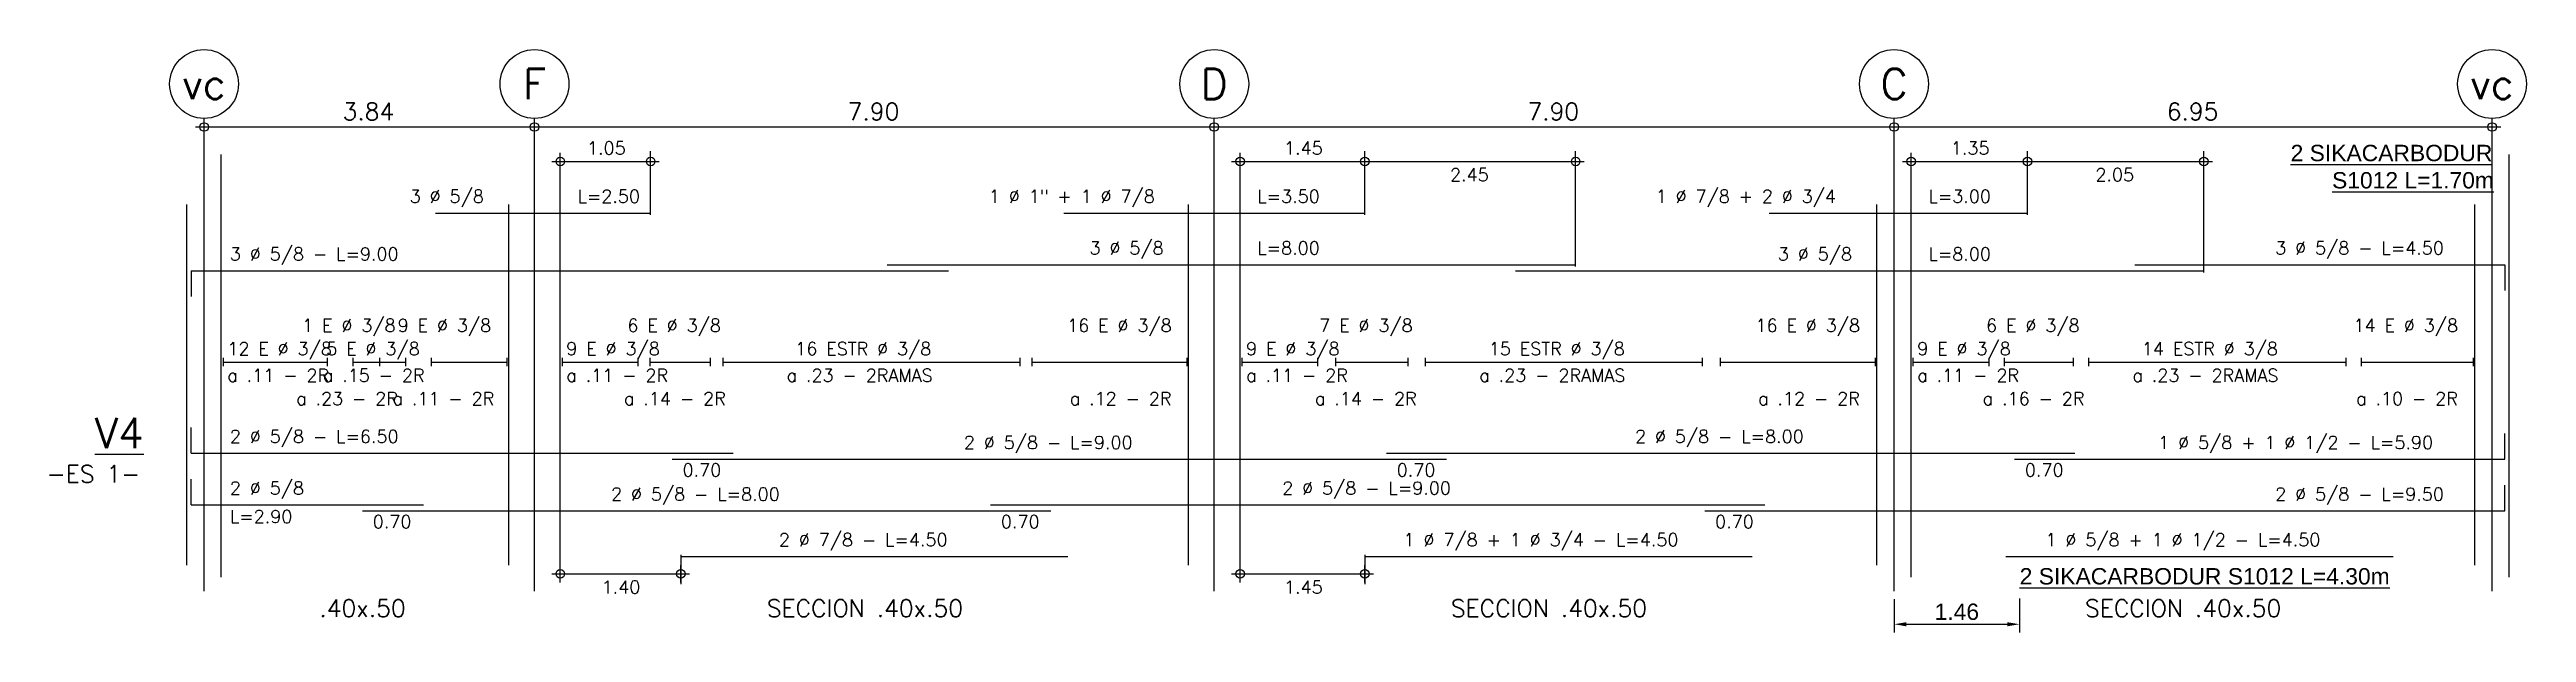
# Model space of a CAD drawing. Header units: millimetres. Extents: x 1 to 301, y -42 to 59.
# Drawn here: x 235.9 to 264.68, y 44.56 to 51.33 of the extents above; entities that cross this region are included whole.
import ezdxf
from ezdxf.enums import TextEntityAlignment as Align

# ---------------------------------------------------------------- set-up
doc = ezdxf.new("R2010")
doc.units = ezdxf.units.MM
doc.header["$LTSCALE"] = 0.0003
doc.header["$PDMODE"] = 34
doc.header["$PDSIZE"] = 0.1
for name, color, linetype in [('SIM-ACHURADOS', 8, 'Continuous'), ('SIM-COTAS', 1, 'Continuous'), ('SIM-FIBRACARB', 4, 'Continuous')]:
    doc.layers.add(name, color=color, linetype=linetype)
doc.styles.add('ARIAL EE', font='arial.ttf')
doc.styles.add('P140', font='SIMPLEX', dxfattribs={"height": 0.35})
doc.styles.add('P60', font='SIMPLEX', dxfattribs={"height": 0.16})
doc.styles.add('P80', font='SIMPLEX', dxfattribs={"height": 0.2})
doc.dimstyles.new('RE - STANDAR', dxfattribs={"dimtxt": 0.002, "dimasz": 0.0015, "dimexe": 0.001, "dimexo": 0.001, "dimgap": 0.0005, "dimtad": 1, "dimzin": 4, "dimdsep": 46, "dimtxsty": 'ARIAL EE', "dimcen": -0.001, "dimclrd": 256, "dimclre": 256, "dimclrt": 2, "dimadec": 0, "dimazin": 0, "dimtfac": 1, "dimtix": 1, "dimtofl": 0, "dimtmove": 1, "dimatfit": 0, "dimfxl": 0.0015, "dimtolj": 1, "dimtzin": 4, "dimlwd": -1, "dimlwe": -1, "dimarcsym": 0})

msp = doc.modelspace()

# ---------------------------------------------------------------- texts
at = {"layer": 'SIM-ACHURADOS', "style": 'P140'}
for s, p in [('vc', (237.692, 50.935)), ('F', (241.532, 50.935)), ('D', (249.432, 50.935)), ('C', (257.332, 50.935)), ('vc', (264.282, 50.935))]:
    msp.add_text(s, height=0.35, dxfattribs=at).set_placement(p, align=Align.MIDDLE)
at = {"layer": 'SIM-ACHURADOS'}
for s, height, style, p in [('3.84', 0.2, 'P80', (239.302, 50.515)), ('7.90', 0.2, 'P80', (245.172, 50.515)), ('7.90', 0.2, 'P80', (253.072, 50.515)), ('6.95', 0.2, 'P80', (260.502, 50.515)), ('1.05', 0.15, 'P60', (242.142, 50.115)), ('1.45', 0.15, 'P60', (250.242, 50.115)), ('1.35', 0.15, 'P60', (257.992, 50.115)), ('2.45', 0.15, 'P60', (252.172, 49.805)), ('2.05', 0.15, 'P60', (259.672, 49.805)), ('3 %%c 5/8', 0.15, 'P60', (240.082, 49.555)), ('L=2.50', 0.15, 'P60', (242.032, 49.555)), ('1 %%c 1" + 1 %%c 7/8', 0.15, 'P60', (246.812, 49.555)), ('L=3.50', 0.15, 'P60', (249.932, 49.555)), ('1 %%c 7/8 + 2 %%c 3/4', 0.15, 'P60', (254.562, 49.555)), ('L=3.00', 0.15, 'P60', (257.732, 49.555)), ('3 %%c 5/8 - L=9.00', 0.15, 'P60', (237.992, 48.885)), ('3 %%c 5/8', 0.15, 'P60', (247.982, 48.955)), ('L=8.00', 0.15, 'P60', (249.932, 48.955)), ('3 %%c 5/8', 0.15, 'P60', (255.982, 48.885)), ('L=8.00', 0.15, 'P60', (257.732, 48.885)), ('3 %%c 5/8 - L=4.50', 0.15, 'P60', (261.762, 48.955)), ('1 E %%c 3/8', 0.15, 'P60', (238.832, 48.055)), ('9 E %%c 3/8', 0.15, 'P60', (239.942, 48.055)), ('6 E %%c 3/8', 0.15, 'P60', (242.612, 48.055)), ('16 E %%c 3/8', 0.15, 'P60', (247.722, 48.055)), ('7 E %%c 3/8', 0.15, 'P60', (250.652, 48.055)), ('16 E %%c 3/8', 0.15, 'P60', (255.722, 48.055)), ('6 E %%c 3/8', 0.15, 'P60', (258.402, 48.055)), ('14 E %%c 3/8', 0.15, 'P60', (262.672, 48.055)), ('12 E %%c 3/8', 0.15, 'P60', (237.962, 47.785)), ('5 E %%c 3/8', 0.15, 'P60', (239.112, 47.785)), ('9 E %%c 3/8', 0.15, 'P60', (241.902, 47.785)), ('16 ESTR %%c 3/8', 0.15, 'P60', (244.562, 47.785)), ('9 E %%c 3/8', 0.15, 'P60', (249.802, 47.785)), ('15 ESTR %%c 3/8', 0.15, 'P60', (252.622, 47.785)), ('9 E %%c 3/8', 0.15, 'P60', (257.602, 47.785)), ('14 ESTR %%c 3/8', 0.15, 'P60', (260.212, 47.785)), ('a .11 - 2R', 0.15, 'P60', (237.962, 47.475)), ('a .15 - 2R', 0.15, 'P60', (239.072, 47.475)), ('a .11 - 2R', 0.15, 'P60', (241.902, 47.475)), ('a .23 - 2RAMAS', 0.15, 'P60', (244.462, 47.475)), ('a .11 - 2R', 0.15, 'P60', (249.802, 47.475)), ('a .23 - 2RAMAS', 0.15, 'P60', (252.512, 47.475)), ('a .11 - 2R', 0.15, 'P60', (257.602, 47.475)), ('a .23 - 2RAMAS', 0.15, 'P60', (260.102, 47.475)), ('a .23 - 2R', 0.15, 'P60', (238.762, 47.205)), ('a .11 - 2R', 0.15, 'P60', (239.882, 47.205)), ('a .14 - 2R', 0.15, 'P60', (242.572, 47.205)), ('a .12 - 2R', 0.15, 'P60', (247.752, 47.205)), ('a .14 - 2R', 0.15, 'P60', (250.602, 47.205)), ('a .12 - 2R', 0.15, 'P60', (255.752, 47.205)), ('a .16 - 2R', 0.15, 'P60', (258.362, 47.205)), ('a .10 - 2R', 0.15, 'P60', (262.702, 47.205)), ('2 %%c 5/8 - L=6.50', 0.15, 'P60', (237.992, 46.765)), ('2 %%c 5/8 - L=8.00', 0.15, 'P60', (254.322, 46.765)), ('2 %%c 5/8 - L=9.00', 0.15, 'P60', (246.522, 46.695)), ('1 %%c 5/8 + 1 %%c 1/2 - L=5.90', 0.15, 'P60', (260.402, 46.695)), ('-ES 1-', 0.2, 'P80', (235.862, 46.305)), ('0.70', 0.15, 'P60', (243.252, 46.375)), ('0.70', 0.15, 'P60', (251.552, 46.375)), ('0.70', 0.15, 'P60', (258.852, 46.375)), ('2 %%c 5/8', 0.15, 'P60', (237.992, 46.165)), ('2 %%c 5/8 - L=8.00', 0.15, 'P60', (242.422, 46.095)), ('2 %%c 5/8 - L=9.00', 0.15, 'P60', (250.222, 46.165)), ('2 %%c 5/8 - L=9.50', 0.15, 'P60', (261.762, 46.095)), ('L=2.90', 0.15, 'P60', (237.992, 45.835)), ('0.70', 0.15, 'P60', (239.652, 45.775)), ('0.70', 0.15, 'P60', (246.952, 45.775)), ('0.70', 0.15, 'P60', (255.252, 45.775)), ('2 %%c 7/8 - L=4.50', 0.15, 'P60', (244.372, 45.565)), ('1 %%c 7/8 + 1 %%c 3/4 - L=4.50', 0.15, 'P60', (251.632, 45.565)), ('1 %%c 5/8 + 1 %%c 1/2 - L=4.50', 0.15, 'P60', (259.092, 45.565)), ('.40x.50', 0.2, 'P80', (239.032, 44.745)), ('1.40', 0.15, 'P60', (242.312, 45.015)), ('SECCION .40x.50', 0.2, 'P80', (244.232, 44.745)), ('1.45', 0.15, 'P60', (250.242, 45.015)), ('SECCION .40x.50', 0.2, 'P80', (252.182, 44.745)), ('SECCION .40x.50', 0.2, 'P80', (259.552, 44.745))]:
    msp.add_text(s, height=height, dxfattribs=dict(at, style=style)).set_placement(p)
at = {"layer": 'SIM-ACHURADOS', "style": 'P140'}
msp.add_text('%%UV4', height=0.35, dxfattribs=at).set_placement((236.992, 46.705), align=Align.RIGHT)
at = {"layer": 'SIM-FIBRACARB', "char_height": 0.19, "attachment_point": 1, "style": 'ARIAL EE'}
for s, width, insert in [('\\pi0.32585;{\\L2 SIKACARBODUR \\P\\pi0.80733;S1012 L=1.70m}', 2.65989, (261.615, 50.228)), ('{\\L2 SIKACARBODUR S1012 L=4.30m}', 4.51485, (258.792, 45.311))]:
    msp.add_mtext_dynamic_manual_height_columns(s, width=width, gutter_width=0.00475, heights=[0], dxfattribs=dict(at, insert=insert))

# ---------------------------------------------------------------- blocks, each defined once
blk = doc.blocks.new('*D39')
at = {"layer": 'SIM-COTAS', "transparency": 16777216}
for p, q in [((257.332, 44.95), (257.332, 44.564)), ((258.792, 44.959), (258.792, 44.564)), ((257.474, 44.659), (258.649, 44.659))]:
    blk.add_line(p, q, dxfattribs=at)
for points in [[(257.474, 44.682), (257.474, 44.635), (257.332, 44.659)], [(258.649, 44.682), (258.649, 44.635), (258.792, 44.659)]]:
    blk.add_solid(points, dxfattribs=at)
at = {"layer": 'SIM-COTAS', "color": 2, "transparency": 16777216, "insert": (258.062, 44.803), "char_height": 0.19, "attachment_point": 5, "style": 'ARIAL EE'}
blk.add_mtext('\\A1;1.46', dxfattribs=at)

# ---------------------------------------------------------------- dimensions: what is measured, and where the dimension line sits
at = {"layer": 'SIM-COTAS'}
dim = msp.add_linear_dim(base=(258.792, 44.659), p1=(257.332, 45.045), p2=(258.792, 45.054), dimstyle='RE - STANDAR', dxfattribs=at)
dim.commit()
dim.dimension.update_dxf_attribs({"geometry": '*D39', "text_midpoint": (258.062, 44.803)})

# ---------------------------------------------------------------- linework, layer by layer
at = {"layer": 'SIM-ACHURADOS'}
for p, q in [((237.692, 45.045), (237.692, 50.535)), ((237.692, 50.435), (264.282, 50.435)), ((241.532, 45.045), (241.532, 50.535)), ((249.432, 45.045), (249.432, 50.535)), ((257.332, 45.045), (257.332, 50.535)), ((264.282, 45.045), (264.282, 50.535)), ((237.892, 45.205), (237.892, 50.115)), ((241.832, 45.205), (241.832, 50.115)), ((242.882, 49.415), (242.882, 50.155)), ((249.732, 45.205), (249.732, 50.115)), ((251.182, 49.415), (251.182, 50.155)), ((253.632, 48.815), (253.632, 50.155)), ((257.532, 45.205), (257.532, 50.115)), ((258.882, 49.415), (258.882, 50.155)), ((260.932, 48.745), (260.932, 50.155)), ((264.482, 45.205), (264.482, 50.115)), ((241.832, 50.035), (242.882, 50.035)), ((249.732, 50.035), (251.182, 50.035)), ((251.182, 50.035), (253.632, 50.035)), ((257.532, 50.035), (258.882, 50.035)), ((258.882, 50.035), (260.932, 50.035)), ((237.492, 45.345), (237.492, 49.535)), ((241.232, 45.345), (241.232, 49.535)), ((249.132, 45.345), (249.132, 49.535)), ((257.132, 45.345), (257.132, 49.535)), ((264.082, 45.345), (264.082, 49.535)), ((240.382, 49.435), (242.882, 49.435)), ((247.682, 49.435), (251.182, 49.435)), ((255.882, 49.435), (258.882, 49.435)), ((237.542, 48.765), (246.342, 48.765)), ((237.542, 48.765), (237.542, 48.465)), ((245.632, 48.835), (253.632, 48.835)), ((252.932, 48.765), (260.932, 48.765)), ((260.132, 48.835), (264.432, 48.835)), ((264.432, 48.835), (264.432, 48.535)), ((237.912, 47.755), (237.912, 47.655)), ((237.912, 47.705), (239.122, 47.705)), ((239.122, 47.755), (239.122, 47.655)), ((239.422, 47.755), (239.422, 47.655)), ((239.422, 47.755), (239.422, 47.655)), ((239.422, 47.705), (239.422, 47.705)), ((239.432, 47.705), (240.032, 47.705)), ((239.732, 47.755), (239.732, 47.655)), ((240.032, 47.755), (240.032, 47.655)), ((240.332, 47.755), (240.332, 47.655)), ((240.332, 47.705), (241.212, 47.705)), ((241.212, 47.755), (241.212, 47.655)), ((241.852, 47.755), (241.852, 47.655)), ((241.852, 47.705), (242.732, 47.705)), ((242.732, 47.755), (242.732, 47.655)), ((242.872, 47.755), (242.872, 47.655)), ((242.872, 47.705), (243.572, 47.705)), ((243.572, 47.755), (243.572, 47.655)), ((243.722, 47.755), (243.722, 47.655)), ((243.722, 47.705), (247.172, 47.705)), ((247.172, 47.755), (247.172, 47.655)), ((247.312, 47.755), (247.312, 47.655)), ((247.312, 47.705), (249.112, 47.705)), ((249.112, 47.755), (249.112, 47.655)), ((249.752, 47.755), (249.752, 47.655)), ((249.752, 47.705), (250.632, 47.705)), ((250.632, 47.755), (250.632, 47.655)), ((250.842, 47.755), (250.842, 47.655)), ((250.842, 47.705), (251.682, 47.705)), ((251.682, 47.755), (251.682, 47.655)), ((251.882, 47.755), (251.882, 47.655)), ((251.882, 47.705), (255.102, 47.705)), ((255.102, 47.755), (255.102, 47.655)), ((255.312, 47.755), (255.312, 47.655)), ((255.312, 47.705), (257.112, 47.705)), ((257.112, 47.755), (257.112, 47.655)), ((257.552, 47.755), (257.552, 47.655)), ((257.552, 47.705), (258.432, 47.705)), ((258.432, 47.755), (258.432, 47.655)), ((258.612, 47.755), (258.612, 47.655)), ((258.612, 47.705), (259.412, 47.705)), ((259.412, 47.755), (259.412, 47.655)), ((259.592, 47.755), (259.592, 47.655)), ((259.592, 47.705), (262.582, 47.705)), ((262.582, 47.755), (262.582, 47.655)), ((262.762, 47.755), (262.762, 47.655)), ((262.762, 47.705), (264.062, 47.705)), ((264.062, 47.755), (264.062, 47.655)), ((237.542, 46.645), (237.542, 46.945)), ((237.542, 46.645), (243.842, 46.645)), ((251.432, 46.645), (259.432, 46.645)), ((264.432, 46.575), (264.432, 46.875)), ((243.132, 46.575), (252.132, 46.575)), ((258.732, 46.575), (264.432, 46.575)), ((237.542, 46.045), (237.542, 46.345)), ((264.432, 45.975), (264.432, 46.275)), ((237.542, 46.045), (240.242, 46.045)), ((239.532, 45.975), (247.532, 45.975)), ((246.832, 46.045), (255.832, 46.045)), ((255.132, 45.975), (264.432, 45.975)), ((241.832, 45.245), (243.232, 45.245)), ((243.232, 45.465), (243.232, 45.125)), ((243.232, 45.445), (247.732, 45.445)), ((249.732, 45.245), (251.182, 45.245)), ((251.182, 45.465), (251.182, 45.125)), ((251.182, 45.445), (255.682, 45.445)), ((258.632, 45.445), (263.132, 45.445))]:
    msp.add_line(p, q, dxfattribs=at)
for centre in [(237.692, 50.935), (241.532, 50.935), (249.432, 50.935), (257.332, 50.935), (264.282, 50.935)]:
    msp.add_circle(centre, 0.4, dxfattribs=at)
for p in [(237.692, 50.435), (241.532, 50.435), (249.432, 50.435), (257.332, 50.435), (264.282, 50.435), (241.832, 50.035), (242.882, 50.035), (249.732, 50.035), (251.182, 50.035), (253.632, 50.035), (257.532, 50.035), (258.882, 50.035), (260.932, 50.035), (241.832, 45.245), (243.232, 45.245), (249.732, 45.245), (251.182, 45.245)]:
    msp.add_point(p, dxfattribs=at)

msp.set_redraw_order([(e.dxf.handle, doc.entitydb.next_handle()) for e in msp.query("TEXT MTEXT ATTDEF DIMENSION ARC_DIMENSION")])  # texts and dimensions are drawn at this point

doc.saveas('drawing.dxf')
